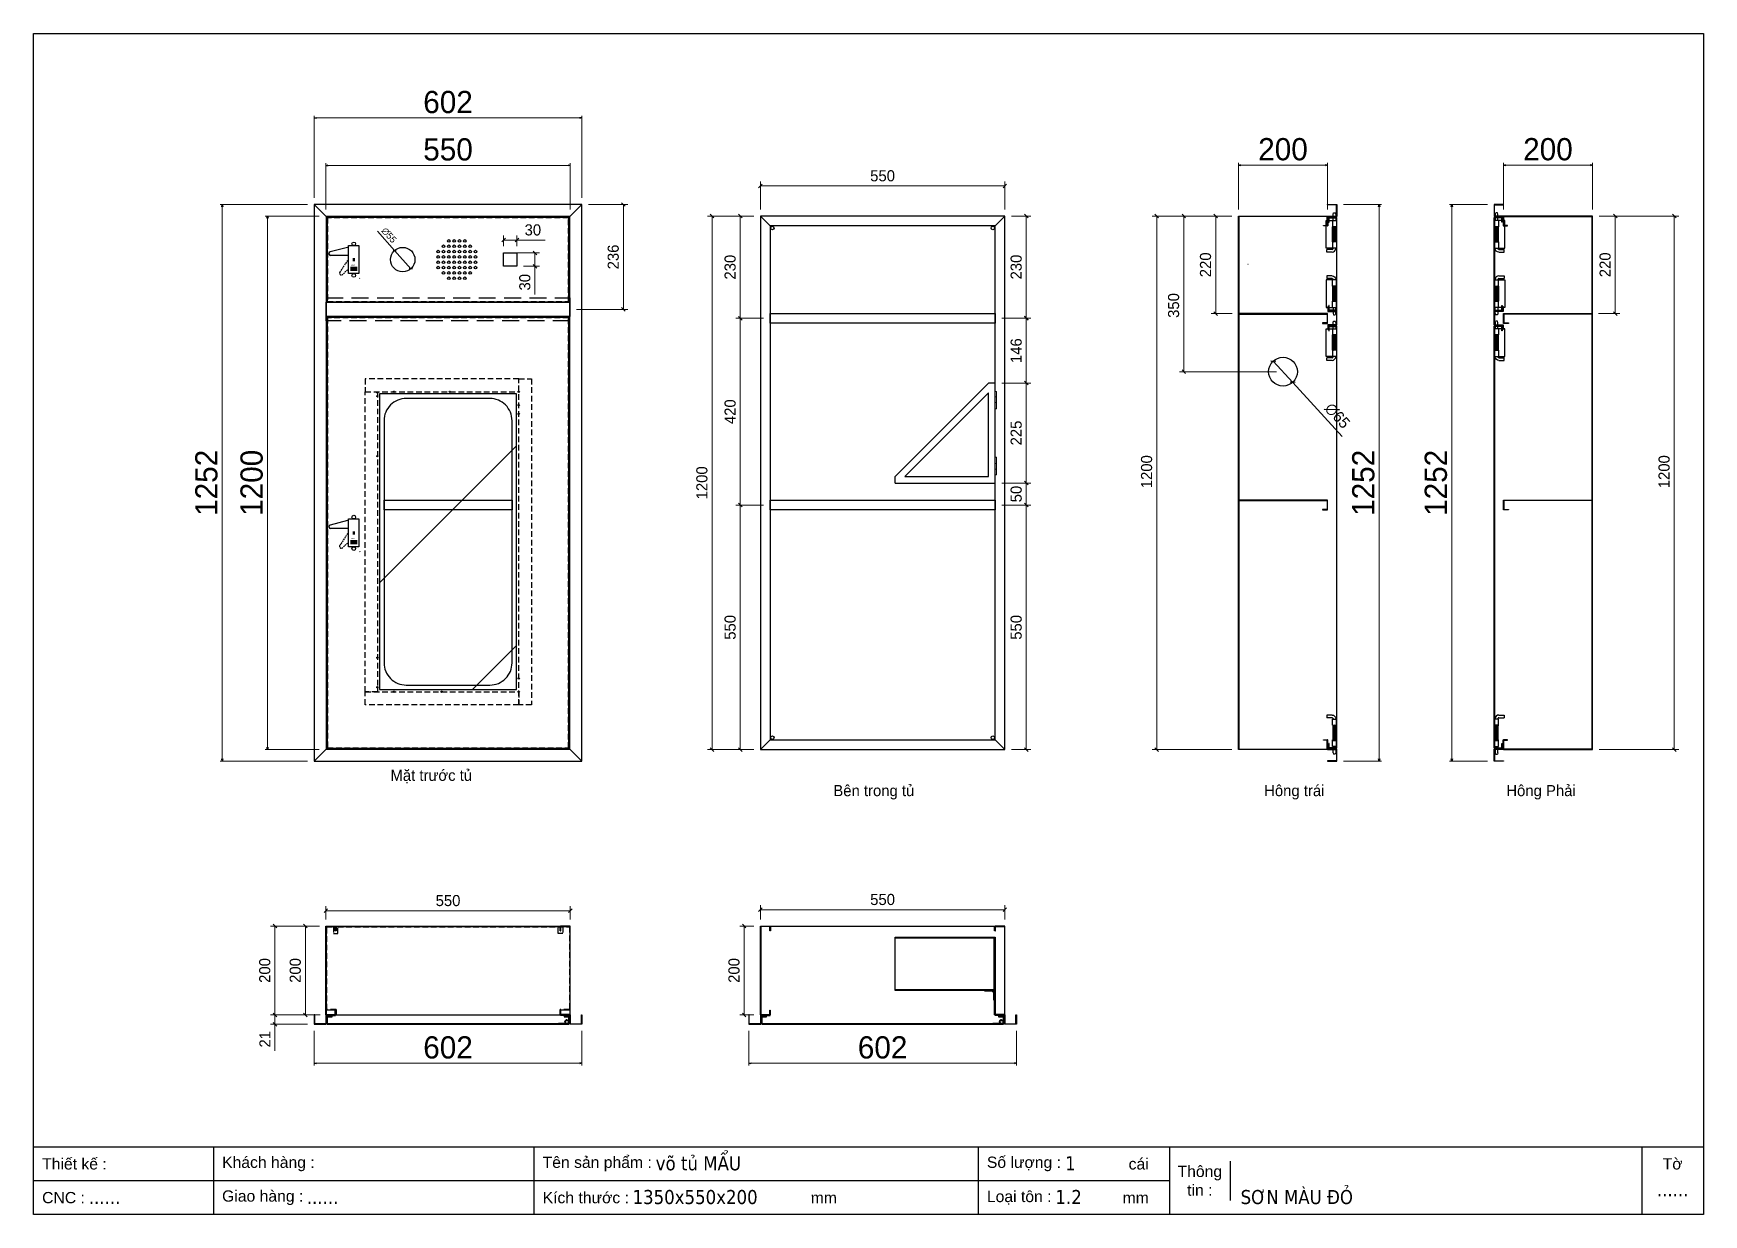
# Model space of a CAD drawing. Header units: millimetres. Extents: x 0 to 3757, y 0 to 2656.
import ezdxf
from ezdxf.enums import TextEntityAlignment as Align

# ---------------------------------------------------------------- set-up
doc = ezdxf.new("R2010")
doc.units = ezdxf.units.MM
doc.linetypes.add('HIDDEN2', pattern=[4.7625, 3.175, -1.5875])
doc.linetypes.add('HIDDENX2', pattern=[19.05, 12.7, -6.35])
doc.layers.add('bc', color=5, linetype='Continuous', lineweight=30)
doc.layers.add('DIM', color=253, linetype='Continuous')
doc.layers.add('FIRE PROTECTION', color=1, linetype='Continuous')
doc.styles.add('Arial', font='arial.ttf')
doc.styles.add('Tahoma (Input Text)', font='tahoma.ttf')
doc.dimstyles.new('CNC', dxfattribs={"dimtxt": 50, "dimasz": 5, "dimexe": 5, "dimexo": 15, "dimgap": 10, "dimtad": 1, "dimdec": 0, "dimtxsty": 'Standard', "dimblk": 'OPEN30', "dimcen": 10, "dimclrd": 5, "dimclre": 5, "dimclrt": 3, "dimazin": 3, "dimtfac": 1, "dimtdec": 0, "dimtmove": 0, "dimatfit": 3, "dimldrblk": 'ARCHTICK', "dimlwd": 9, "dimlwe": 9})
doc.dimstyles.new('Dim-15', dxfattribs={"dimtxt": 15, "dimasz": 5, "dimexe": 5, "dimexo": 8, "dimgap": 5, "dimtad": 1, "dimdec": 0, "dimtxsty": 'Standard', "dimblk": 'OBLIQUE', "dimcen": 10, "dimclrd": 5, "dimclre": 5, "dimclrt": 3, "dimazin": 3, "dimtfac": 1, "dimtdec": 0, "dimtmove": 0, "dimatfit": 3, "dimldrblk": 'OBLIQUE', "dimlwd": 9, "dimlwe": 9})
doc.dimstyles.new('Dim-25', dxfattribs={"dimtxt": 25, "dimasz": 8, "dimexe": 10, "dimexo": 15, "dimgap": 10, "dimtad": 1, "dimdec": 0, "dimtxsty": 'Standard', "dimblk": 'OBLIQUE', "dimcen": 10, "dimclrd": 5, "dimclre": 5, "dimclrt": 3, "dimazin": 3, "dimtfac": 1, "dimtdec": 0, "dimtmove": 0, "dimatfit": 3, "dimldrblk": 'OBLIQUE', "dimlwd": 9, "dimlwe": 9})

msp = doc.modelspace()

# ---------------------------------------------------------------- texts
at = {"color": 2, "char_height": 25, "attachment_point": 5}
for s, insert, width in [('Mặt trước tủ', (895, 985.2), 775), ('Bên trong tủ', (1890.5, 949.8), 725), ('Hông trái', (2836.3, 949.8), 725), ('Hông Phải', (3391.3, 949.8), 725)]:
    msp.add_mtext(s, dxfattribs=dict(at, insert=insert, width=width))

# ---------------------------------------------------------------- blocks, each defined once
blk = doc.blocks.new('*D1')
at = {"color": 0, "linetype": 'ByBlock', "lineweight": -2}
for p, q in [((657.7, 2359.7), (662.7, 2361.1)), ((662.7, 2358.4), (657.7, 2359.7)), ((657.7, 2359.7), (662.7, 2359.7)), ((1202.7, 2361.1), (1207.7, 2359.7)), ((1207.7, 2359.7), (1202.7, 2358.4)), ((1207.7, 2359.7), (1202.7, 2359.7))]:
    blk.add_line(p, q, dxfattribs=at)
at = {"layer": 'Defpoints', "color": 0, "transparency": 16777216}
for p in [(1207.7, 2359.7), (657.7, 2245.7), (1207.7, 2245.7)]:
    blk.add_point(p, dxfattribs=at)
at = {"layer": 'DIM', "color": 5, "lineweight": 9, "transparency": 16777216}
for p, q in [((657.7, 2260.7), (657.7, 2364.7)), ((662.7, 2359.7), (1202.7, 2359.7)), ((1207.7, 2260.7), (1207.7, 2364.7))]:
    blk.add_line(p, q, dxfattribs=at)
at = {"layer": 'DIM', "color": 3, "transparency": 16777216, "insert": (932.7, 2395.3), "char_height": 50, "attachment_point": 5}
blk.add_mtext('550', dxfattribs=at)
blk = doc.blocks.new('_ArchTick')
at = {"color": 0, "const_width": 0.15}
blk.add_lwpolyline([(-0.5, -0.5), (0.5, 0.5)], dxfattribs=at)
blk = doc.blocks.new('_Open30')
at = {"color": 0, "linetype": 'ByBlock', "lineweight": -2}
for p, q in [((-1, 0.27), (0, 0)), ((0, 0), (-1, -0.27)), ((0, 0), (-1, 0))]:
    blk.add_line(p, q, dxfattribs=at)
blk = doc.blocks.new('*D2')
at = {"color": 0, "linetype": 'ByBlock', "lineweight": -2}
for p, q in [((525.3, 2240.7), (526.6, 2245.7)), ((526.6, 2245.7), (527.9, 2240.7)), ((526.6, 2245.7), (526.6, 2240.7)), ((526.6, 1045.7), (525.3, 1050.7)), ((527.9, 1050.7), (526.6, 1045.7)), ((526.6, 1045.7), (526.6, 1050.7))]:
    blk.add_line(p, q, dxfattribs=at)
at = {"layer": 'Defpoints', "color": 0, "transparency": 16777216}
for p in [(657.7, 2245.7), (526.6, 1045.7), (657.7, 1045.7)]:
    blk.add_point(p, dxfattribs=at)
at = {"layer": 'DIM', "color": 5, "lineweight": 9, "transparency": 16777216}
for p, q in [((642.7, 2245.7), (521.6, 2245.7)), ((526.6, 2240.7), (526.6, 1050.7)), ((642.7, 1045.7), (521.6, 1045.7))]:
    blk.add_line(p, q, dxfattribs=at)
at = {"layer": 'DIM', "color": 3, "transparency": 16777216, "insert": (491.1, 1645.7), "char_height": 50, "attachment_point": 5, "rotation": 90}
blk.add_mtext('1200', dxfattribs=at)
blk = doc.blocks.new('*D3')
at = {"color": 0, "linetype": 'ByBlock', "lineweight": -2}
for p, q in [((631.7, 2466.3), (636.7, 2467.6)), ((636.7, 2464.9), (631.7, 2466.3)), ((631.7, 2466.3), (636.7, 2466.3)), ((1228.7, 2467.6), (1233.7, 2466.3)), ((1233.7, 2466.3), (1228.7, 2464.9)), ((1233.7, 2466.3), (1228.7, 2466.3))]:
    blk.add_line(p, q, dxfattribs=at)
at = {"layer": 'Defpoints', "color": 0, "transparency": 16777216}
for p in [(1233.7, 2466.3), (631.7, 2271.7), (1233.7, 2271.7)]:
    blk.add_point(p, dxfattribs=at)
at = {"layer": 'DIM', "color": 5, "lineweight": 9, "transparency": 16777216}
for p, q in [((631.7, 2286.7), (631.7, 2471.3)), ((636.7, 2466.3), (1228.7, 2466.3)), ((1233.7, 2286.7), (1233.7, 2471.3))]:
    blk.add_line(p, q, dxfattribs=at)
at = {"layer": 'DIM', "color": 3, "transparency": 16777216, "insert": (932.7, 2501.8), "char_height": 50, "attachment_point": 5}
blk.add_mtext('602', dxfattribs=at)
blk = doc.blocks.new('*D4')
at = {"color": 0, "linetype": 'ByBlock', "lineweight": -2}
for p, q in [((631.7, 340.2), (636.7, 341.5)), ((636.7, 338.8), (631.7, 340.2)), ((631.7, 340.2), (636.7, 340.2)), ((1228.7, 341.5), (1233.7, 340.2)), ((1233.7, 340.2), (1228.7, 338.8)), ((1233.7, 340.2), (1228.7, 340.2))]:
    blk.add_line(p, q, dxfattribs=at)
at = {"layer": 'Defpoints', "color": 0, "transparency": 16777216}
for p in [(631.7, 428), (1233.7, 428), (1233.7, 340.2)]:
    blk.add_point(p, dxfattribs=at)
at = {"layer": 'DIM', "color": 5, "lineweight": 9, "transparency": 16777216}
for p, q in [((631.7, 413), (631.7, 335.2)), ((1233.7, 413), (1233.7, 335.2)), ((636.7, 340.2), (1228.7, 340.2))]:
    blk.add_line(p, q, dxfattribs=at)
at = {"layer": 'DIM', "color": 3, "transparency": 16777216, "insert": (932.7, 375.7), "char_height": 50, "attachment_point": 5}
blk.add_mtext('602', dxfattribs=at)
blk = doc.blocks.new('*D5')
at = {"color": 0, "linetype": 'ByBlock', "lineweight": -2}
for p, q in [((423.5, 2266.7), (424.9, 2271.7)), ((424.9, 2271.7), (426.2, 2266.7)), ((424.9, 2271.7), (424.9, 2266.7)), ((424.9, 1019.7), (423.5, 1024.7)), ((426.2, 1024.7), (424.9, 1019.7)), ((424.9, 1019.7), (424.9, 1024.7))]:
    blk.add_line(p, q, dxfattribs=at)
at = {"layer": 'Defpoints', "color": 0, "transparency": 16777216}
for p in [(631.7, 2271.7), (424.9, 1019.7), (631.7, 1019.7)]:
    blk.add_point(p, dxfattribs=at)
at = {"layer": 'DIM', "color": 5, "lineweight": 9, "transparency": 16777216}
for p, q in [((616.7, 2271.7), (419.9, 2271.7)), ((424.9, 2266.7), (424.9, 1024.7)), ((616.7, 1019.7), (419.9, 1019.7))]:
    blk.add_line(p, q, dxfattribs=at)
at = {"layer": 'DIM', "color": 3, "transparency": 16777216, "insert": (389.4, 1645.7), "char_height": 50, "attachment_point": 5, "rotation": 90}
blk.add_mtext('1252', dxfattribs=at)
blk = doc.blocks.new('ggj')
at = {"color": 1}
for p, q in [((2102.5, 11240.6), (2093.5, 11240.6)), ((2093.5, 11240.6), (2093.5, 11226.6)), ((2095, 11254.6), (2096, 11257.6)), ((2101, 11254.6), (2100, 11257.6)), ((2102.5, 11240.6), (2102.5, 11226.6)), ((2093.5, 11226.6), (2102.5, 11226.6)), ((2102, 11223.6), (2094, 11225.1)), ((2102, 11222.1), (2094, 11223.6)), ((2094, 11223.6), (2095, 11223.6)), ((2102, 11220.6), (2094, 11222.1)), ((2094, 11222.1), (2095, 11222.1)), ((2102, 11219.1), (2094, 11220.6)), ((2094, 11220.6), (2095, 11220.6)), ((2102, 11217.6), (2094, 11219.1)), ((2094, 11219.1), (2095, 11219.1)), ((2102, 11216.1), (2094, 11217.6)), ((2094, 11217.6), (2095, 11217.6)), ((2102, 11214.6), (2094, 11216.1)), ((2094, 11216.1), (2095, 11216.1)), ((2102, 11213.1), (2094, 11214.6)), ((2094, 11214.6), (2095, 11214.6)), ((2102, 11211.6), (2094, 11213.1)), ((2094, 11213.1), (2095, 11213.1)), ((2102, 11210.1), (2094, 11211.6)), ((2094, 11211.6), (2095, 11211.6)), ((2102, 11208.6), (2094, 11210.1)), ((2094, 11210.1), (2095, 11210.1)), ((2102, 11207.1), (2094, 11208.6)), ((2094, 11208.6), (2095, 11208.6)), ((2102, 11205.6), (2094, 11207.1)), ((2094, 11207.1), (2095, 11207.1)), ((2102, 11204.1), (2094, 11205.6)), ((2094, 11205.6), (2095, 11205.6)), ((2102, 11202.6), (2094, 11204.1)), ((2094, 11204.1), (2095, 11204.1)), ((2102, 11201.1), (2094, 11202.6)), ((2094, 11202.6), (2095, 11202.6)), ((2102, 11199.6), (2094, 11201.1)), ((2094, 11201.1), (2095, 11201.1)), ((2102, 11198.1), (2094, 11199.6)), ((2094, 11199.6), (2095, 11199.6)), ((2102, 11196.6), (2094, 11198.1)), ((2094, 11198.1), (2095, 11198.1)), ((2102, 11195.1), (2094, 11196.6)), ((2094, 11196.6), (2095, 11196.6)), ((2101, 11223.6), (2102, 11223.6)), ((2101, 11222.1), (2102, 11222.1)), ((2101, 11220.6), (2102, 11220.6)), ((2101, 11219.1), (2102, 11219.1)), ((2101, 11217.6), (2102, 11217.6)), ((2101, 11216.1), (2102, 11216.1)), ((2101, 11214.6), (2102, 11214.6)), ((2101, 11213.1), (2102, 11213.1)), ((2101, 11211.6), (2102, 11211.6)), ((2101, 11210.1), (2102, 11210.1)), ((2101, 11208.6), (2102, 11208.6)), ((2101, 11207.1), (2102, 11207.1)), ((2101, 11205.6), (2102, 11205.6)), ((2101, 11204.1), (2102, 11204.1)), ((2101, 11202.6), (2102, 11202.6)), ((2101, 11201.1), (2102, 11201.1)), ((2101, 11199.6), (2102, 11199.6)), ((2101, 11198.1), (2102, 11198.1)), ((2101, 11196.6), (2102, 11196.6)), ((2102.5, 11192.6), (2102.5, 11226.6)), ((2093, 11175.6), (2081, 11175.6)), ((2081, 11169.6), (2081, 11175.6)), ((2093, 11169.6), (2081, 11169.6)), ((2093.5, 11192.6), (2093.5, 11178.6)), ((2093.5, 11192.6), (2102.5, 11192.6)), ((2093.5, 11178.6), (2102.5, 11178.6)), ((2102, 11193.6), (2094, 11195.1)), ((2094, 11195.1), (2095, 11195.1)), ((2099.3, 11192.6), (2094, 11193.6)), ((2094, 11193.6), (2095, 11193.6)), ((2095, 11178.6), (2095, 11178.6)), ((2095, 11178.6), (2095, 11177.6)), ((2101, 11195.1), (2102, 11195.1)), ((2101, 11193.6), (2102, 11193.6)), ((2101, 11178.6), (2101, 11177.6)), ((2102.5, 11192.6), (2102.5, 11178.6))]:
    blk.add_line(p, q, dxfattribs=at)
for points in [[(2095, 11254.6), (2095, 11240.6)], [(2100, 11257.6), (2096, 11257.6)], [(2101, 11240.6), (2101, 11254.6)], [(2095, 11225.1), (2095, 11192.6)], [(2101, 11192.6), (2101, 11225.1)]]:
    blk.add_lwpolyline(points, dxfattribs=at)
blk.add_lwpolyline([(2094, 11225.1), (2102, 11225.1), (2102, 11226.6), (2094, 11226.6)], close=True, dxfattribs=at)
for radius in [2, 8]:
    blk.add_arc((2093, 11177.6), radius, 270, 0, dxfattribs=at)
blk = doc.blocks.new('*D6')
at = {"color": 0, "linetype": 'ByBlock', "lineweight": -2}
for p, q in [((2710.9, 2360.2), (2715.9, 2361.5)), ((2715.9, 2358.8), (2710.9, 2360.2)), ((2710.9, 2360.2), (2715.9, 2360.2)), ((2905.9, 2361.5), (2910.9, 2360.2)), ((2910.9, 2360.2), (2905.9, 2358.8)), ((2910.9, 2360.2), (2905.9, 2360.2))]:
    blk.add_line(p, q, dxfattribs=at)
at = {"layer": 'Defpoints', "color": 0, "transparency": 16777216}
for p in [(2910.9, 2360.2), (2710.9, 2245.7), (2910.9, 2245.7)]:
    blk.add_point(p, dxfattribs=at)
at = {"layer": 'DIM', "color": 5, "lineweight": 9, "transparency": 16777216}
for p, q in [((2710.9, 2260.7), (2710.9, 2365.2)), ((2715.9, 2360.2), (2905.9, 2360.2)), ((2910.9, 2260.7), (2910.9, 2365.2))]:
    blk.add_line(p, q, dxfattribs=at)
at = {"layer": 'DIM', "color": 3, "transparency": 16777216, "insert": (2810.9, 2395.7), "char_height": 50, "attachment_point": 5}
blk.add_mtext('200', dxfattribs=at)
blk = doc.blocks.new('*D7')
at = {"color": 0, "linetype": 'ByBlock', "lineweight": -2}
for p, q in [((3026, 2266.7), (3027.3, 2271.7)), ((3027.3, 2271.7), (3028.7, 2266.7)), ((3027.3, 2271.7), (3027.3, 2266.7)), ((3027.3, 1019.7), (3026, 1024.7)), ((3028.7, 1024.7), (3027.3, 1019.7)), ((3027.3, 1019.7), (3027.3, 1024.7))]:
    blk.add_line(p, q, dxfattribs=at)
at = {"layer": 'Defpoints', "color": 0, "transparency": 16777216}
for p in [(2931.9, 2271.7), (2931.9, 1019.7), (3027.3, 1019.7)]:
    blk.add_point(p, dxfattribs=at)
at = {"layer": 'DIM', "color": 5, "lineweight": 9, "transparency": 16777216}
for p, q in [((2946.9, 2271.7), (3032.3, 2271.7)), ((3027.3, 2266.7), (3027.3, 1024.7)), ((2946.9, 1019.7), (3032.3, 1019.7))]:
    blk.add_line(p, q, dxfattribs=at)
at = {"layer": 'DIM', "color": 3, "transparency": 16777216, "insert": (2991.8, 1645.7), "char_height": 50, "attachment_point": 5, "rotation": 90}
blk.add_mtext('1252', dxfattribs=at)
blk = doc.blocks.new('*D8')
at = {"color": 0, "linetype": 'ByBlock', "lineweight": -2}
for p, q in [((2530.9, 2241.7), (2522.9, 2249.7)), ((2522.9, 1049.7), (2530.9, 1041.7))]:
    blk.add_line(p, q, dxfattribs=at)
at = {"layer": 'Defpoints', "color": 0, "ltscale": 3, "transparency": 16777216}
for p in [(2710.9, 2245.7), (2526.9, 1045.7), (2710.9, 1045.7)]:
    blk.add_point(p, dxfattribs=at)
at = {"layer": 'DIM', "color": 5, "lineweight": 9, "ltscale": 3, "transparency": 16777216}
for p, q in [((2695.9, 2245.7), (2516.9, 2245.7)), ((2526.9, 2245.7), (2526.9, 1045.7)), ((2695.9, 1045.7), (2516.9, 1045.7))]:
    blk.add_line(p, q, dxfattribs=at)
at = {"layer": 'DIM', "color": 3, "ltscale": 3, "transparency": 16777216, "insert": (2504.1, 1670.7), "char_height": 25, "attachment_point": 5, "rotation": 90}
blk.add_mtext('1200', dxfattribs=at)
blk = doc.blocks.new('_Oblique')
at = {"color": 0, "linetype": 'ByBlock', "lineweight": -2}
blk.add_line((-0.5, -0.5), (0.5, 0.5), dxfattribs=at)
blk = doc.blocks.new('khungtenAsean2')
at = {"color": 7}
for p, q in [((2970, -1980), (0, -1980)), ((320, -1980), (320, -2100)), ((890, -1980), (890, -2100)), ((1680, -1980), (1680, -2100)), ((2020, -1980), (2020, -2100)), ((2860, -1980), (2860, -2100)), ((2128.3, -2005), (2128.3, -2075)), ((2020, -2040), (0, -2040))]:
    blk.add_line(p, q, dxfattribs=at)
blk.add_lwpolyline([(0, 0), (2970, 0), (2970, -2100), (0, -2100)], close=True, dxfattribs=at)
at = {"color": 2, "char_height": 20, "style": 'Arial'}
for s, insert, width, attachment_point in [('  Thiết kế :', (0, -2010), 917.634, 4), ('  Khách hàng :', (320, -2010), 917.634, 4), ('  Tên sản phẩm :', (890, -2010), 917.634, 4), ('  Số lượng :', (1680, -2010), 917.634, 4), ('cái', (1947.6, -2010), 917.634, 4), ('Thông\\Ptin :', (2074.2, -2040), 108.311, 5), ('Tờ', (2915, -2010), 110, 5), ('  CNC :', (0, -2070), 917.634, 4), ('  Giao hàng :', (320, -2070), 917.634, 4), ('  Kích thước :', (890, -2070), 917.634, 4), ('mm', (1382.3, -2070), 917.634, 4), ('  Loại tôn :', (1680, -2070), 917.634, 4), ('mm', (1936.9, -2070), 917.634, 4)]:
    blk.add_mtext(s, dxfattribs=dict(at, insert=insert, width=width, attachment_point=attachment_point))
at = {"color": 1, "style": 'Tahoma (Input Text)', "flags": 8}
for tag, p in [('#01', (137.1, -2021.3)), ('#03', (506.6, -2019.3)), ('#05', (1106.6, -2021.3)), ('#07', (1834.7, -2021.3)), ('#09', (2146.7, -2021.3)), ('#02', (98.5, -2081.3)), ('#04', (486.1, -2081.3)), ('#06', (1065.3, -2081.3)), ('#08', (1817.4, -2081.3)), ('#10', (2146.7, -2081.3))]:
    blk.add_attdef(tag, p, '', height=25, dxfattribs=at)
blk.add_attdef('#11', text='', height=25, dxfattribs=at).set_placement((2915, -2067.3), align=Align.CENTER)
blk = doc.blocks.new('*D9')
at = {"color": 0, "linetype": 'ByBlock', "lineweight": -2}
for p, q in [((547.3, 645), (539.3, 653)), ((539.3, 453), (547.3, 445))]:
    blk.add_line(p, q, dxfattribs=at)
at = {"layer": 'Defpoints', "color": 0, "transparency": 16777216}
for p in [(658.7, 649), (543.3, 449), (659.7, 449)]:
    blk.add_point(p, dxfattribs=at)
at = {"layer": 'DIM', "color": 5, "lineweight": 9, "transparency": 16777216}
for p, q in [((643.7, 649), (533.3, 649)), ((543.3, 649), (543.3, 449)), ((644.7, 449), (533.3, 449))]:
    blk.add_line(p, q, dxfattribs=at)
at = {"layer": 'DIM', "color": 3, "transparency": 16777216, "insert": (520.5, 549), "char_height": 25, "attachment_point": 5, "rotation": 90}
blk.add_mtext('200', dxfattribs=at)
blk = doc.blocks.new('*D10')
at = {"color": 0, "linetype": 'ByBlock', "lineweight": -2}
for p, q in [((1609.2, 340.2), (1614.2, 341.5)), ((1614.2, 338.8), (1609.2, 340.2)), ((1609.2, 340.2), (1614.2, 340.2)), ((2206.2, 341.5), (2211.2, 340.2)), ((2211.2, 340.2), (2206.2, 338.8)), ((2211.2, 340.2), (2206.2, 340.2))]:
    blk.add_line(p, q, dxfattribs=at)
at = {"layer": 'Defpoints', "color": 0, "transparency": 16777216}
for p in [(1609.2, 428), (2211.2, 428), (2211.2, 340.2)]:
    blk.add_point(p, dxfattribs=at)
at = {"layer": 'DIM', "color": 5, "lineweight": 9, "transparency": 16777216}
for p, q in [((1609.2, 413), (1609.2, 335.2)), ((2211.2, 413), (2211.2, 335.2)), ((1614.2, 340.2), (2206.2, 340.2))]:
    blk.add_line(p, q, dxfattribs=at)
at = {"layer": 'DIM', "color": 3, "transparency": 16777216, "insert": (1910.2, 375.7), "char_height": 50, "attachment_point": 5}
blk.add_mtext('602', dxfattribs=at)
blk = doc.blocks.new('*D11')
at = {"color": 0, "linetype": 'ByBlock', "lineweight": -2}
for p, q in [((1602.7, 645), (1594.7, 653)), ((1594.7, 453), (1602.7, 445))]:
    blk.add_line(p, q, dxfattribs=at)
at = {"layer": 'Defpoints', "color": 0, "transparency": 16777216}
for p in [(1635.2, 649), (1598.7, 449), (1635.2, 449)]:
    blk.add_point(p, dxfattribs=at)
at = {"layer": 'DIM', "color": 5, "lineweight": 9, "transparency": 16777216}
for p, q in [((1620.2, 649), (1588.7, 649)), ((1598.7, 649), (1598.7, 449)), ((1620.2, 449), (1588.7, 449))]:
    blk.add_line(p, q, dxfattribs=at)
at = {"layer": 'DIM', "color": 3, "transparency": 16777216, "insert": (1576, 549), "char_height": 25, "attachment_point": 5, "rotation": 90}
blk.add_mtext('200', dxfattribs=at)
blk = doc.blocks.new('*D12')
at = {"color": 0, "linetype": 'ByBlock', "lineweight": -2}
for p, q in [((661.7, 687.3), (653.7, 679.3)), ((1203.7, 679.3), (1211.7, 687.3))]:
    blk.add_line(p, q, dxfattribs=at)
at = {"layer": 'Defpoints', "color": 0, "transparency": 16777216}
for p in [(1207.7, 683.3), (657.7, 649), (1207.7, 649)]:
    blk.add_point(p, dxfattribs=at)
at = {"layer": 'DIM', "color": 5, "lineweight": 9, "transparency": 16777216}
for p, q in [((657.7, 664), (657.7, 693.3)), ((657.7, 683.3), (1207.7, 683.3)), ((1207.7, 664), (1207.7, 693.3))]:
    blk.add_line(p, q, dxfattribs=at)
at = {"layer": 'DIM', "color": 3, "transparency": 16777216, "insert": (932.7, 706.1), "char_height": 25, "attachment_point": 5}
blk.add_mtext('550', dxfattribs=at)
blk = doc.blocks.new('*D13')
at = {"color": 0, "linetype": 'ByBlock', "lineweight": -2}
for p, q in [((1639.2, 689.7), (1631.2, 681.7)), ((2181.2, 681.7), (2189.2, 689.7))]:
    blk.add_line(p, q, dxfattribs=at)
at = {"layer": 'Defpoints', "color": 0, "transparency": 16777216}
for p in [(2185.2, 685.7), (1635.2, 649), (2185.2, 649)]:
    blk.add_point(p, dxfattribs=at)
at = {"layer": 'DIM', "color": 5, "lineweight": 9, "transparency": 16777216}
for p, q in [((1635.2, 664), (1635.2, 695.7)), ((1635.2, 685.7), (2185.2, 685.7)), ((2185.2, 664), (2185.2, 695.7))]:
    blk.add_line(p, q, dxfattribs=at)
at = {"layer": 'DIM', "color": 3, "transparency": 16777216, "insert": (1910.2, 708.5), "char_height": 25, "attachment_point": 5}
blk.add_mtext('550', dxfattribs=at)
blk = doc.blocks.new('*D14')
at = {"color": 0, "linetype": 'ByBlock', "lineweight": -2}
for p, q in [((615.8, 645), (607.8, 653)), ((607.8, 453), (615.8, 445))]:
    blk.add_line(p, q, dxfattribs=at)
at = {"layer": 'Defpoints', "color": 0, "ltscale": 3, "transparency": 16777216}
for p in [(657.7, 649), (611.8, 449), (631.7, 449)]:
    blk.add_point(p, dxfattribs=at)
at = {"layer": 'DIM', "color": 5, "lineweight": 9, "ltscale": 3, "transparency": 16777216}
for p, q in [((642.7, 649), (601.8, 649)), ((611.8, 649), (611.8, 449)), ((616.7, 449), (601.8, 449))]:
    blk.add_line(p, q, dxfattribs=at)
at = {"layer": 'DIM', "color": 3, "ltscale": 3, "transparency": 16777216, "insert": (589.1, 549), "char_height": 25, "attachment_point": 5, "rotation": 90}
blk.add_mtext('200', dxfattribs=at)
blk = doc.blocks.new('khoado')
at = {"color": 1}
for p, q in [((0, 70), (-39, 59.9)), ((0, 52), (-38, 52))]:
    blk.add_line(p, q, dxfattribs=at)
at = {"color": 1, "linetype": 'HIDDEN2'}
for p, q in [((0, 40.7), (-17.3, 14.2)), ((0, 19.3), (-11.3, 9))]:
    blk.add_line(p, q, dxfattribs=at)
at = {"color": 1, "lineweight": -3}
for p, q in [((13, 45.9), (13, 39.1)), ((15, 45.9), (15, 39.1)), ((6.5, 25.4), (21.5, 25.4)), ((6.5, 23.7), (21.5, 23.7)), ((6.5, 22), (21.5, 22)), ((6.5, 20.3), (21.5, 20.3)), ((6.5, 18.6), (21.5, 18.6)), ((27, 1), (28, 0))]:
    blk.add_line(p, q, dxfattribs=at)
at = {"color": 1}
blk.add_arc((-38, 56), 4, 104.5563, 270, dxfattribs=at)
at = {"color": 1, "linetype": 'HIDDEN2'}
blk.add_arc((-14, 12), 4, 146.7823, 312.226, dxfattribs=at)
at = {"color": 1, "lineweight": -3, "insert": (14, 29.6), "char_height": 2.5, "width": 15, "attachment_point": 5}
blk.add_mtext('{\\f.VnArial|b0|i0|c0|p34;PUSH}', dxfattribs=at)
blk = doc.blocks.new('HL035-1-2')
at = {"color": 1}
for p, q in [((-4.5, 79), (18.5, 79)), ((-4.5, 65), (-4.5, 79)), ((-3, 79), (-3, 80)), ((-3, 79), (-3, 79)), ((3, 79), (3, 80)), ((4.5, 65), (4.5, 79)), ((5, 88), (17, 88)), ((5, 82), (17, 82)), ((17, 88), (17, 82)), ((18.5, 79), (18.5, 17)), ((-4.5, 65), (4.5, 65)), ((1.3, 65), (-4, 64)), ((4, 64), (-4, 62.5)), ((-4, 64), (-3, 64)), ((4, 62.5), (-4, 61)), ((-4, 62.5), (-3, 62.5)), ((4, 61), (-4, 59.5)), ((-4, 61), (-3, 61)), ((4, 59.5), (-4, 58)), ((-4, 59.5), (-3, 59.5)), ((4, 58), (-4, 56.5)), ((-4, 58), (-3, 58)), ((4, 56.5), (-4, 55)), ((-4, 56.5), (-3, 56.5)), ((4, 55), (-4, 53.5)), ((-4, 55), (-3, 55)), ((4, 53.5), (-4, 52)), ((-4, 53.5), (-3, 53.5)), ((4, 52), (-4, 50.5)), ((-4, 52), (-3, 52)), ((4, 50.5), (-4, 49)), ((-4, 50.5), (-3, 50.5)), ((4, 49), (-4, 47.5)), ((-4, 49), (-3, 49)), ((4, 47.5), (-4, 46)), ((-4, 47.5), (-3, 47.5)), ((4, 46), (-4, 44.5)), ((-4, 46), (-3, 46)), ((4, 44.5), (-4, 43)), ((-4, 44.5), (-3, 44.5)), ((4, 43), (-4, 41.5)), ((-4, 43), (-3, 43)), ((4, 41.5), (-4, 40)), ((-4, 41.5), (-3, 41.5)), ((4, 40), (-4, 38.5)), ((-4, 40), (-3, 40)), ((4, 38.5), (-4, 37)), ((-4, 38.5), (-3, 38.5)), ((3, 64), (4, 64)), ((3, 62.5), (4, 62.5)), ((3, 61), (4, 61)), ((3, 59.5), (4, 59.5)), ((3, 58), (4, 58)), ((3, 56.5), (4, 56.5)), ((3, 55), (4, 55)), ((3, 53.5), (4, 53.5)), ((3, 52), (4, 52)), ((3, 50.5), (4, 50.5)), ((3, 49), (4, 49)), ((3, 47.5), (4, 47.5)), ((3, 46), (4, 46)), ((3, 44.5), (4, 44.5)), ((3, 43), (4, 43)), ((3, 41.5), (4, 41.5)), ((3, 40), (4, 40)), ((3, 38.5), (4, 38.5)), ((4.5, 65), (4.5, 31)), ((-4.5, 17), (-4.5, 31)), ((-4.5, 31), (4.5, 31)), ((18.5, 17), (-4.5, 17)), ((4, 37), (-4, 35.5)), ((-4, 37), (-3, 37)), ((4, 35.5), (-4, 34)), ((-4, 35.5), (-3, 35.5)), ((4, 34), (-4, 32.5)), ((-4, 34), (-3, 34)), ((-3, 3), (-2, 0)), ((3, 3), (2, 0)), ((3, 37), (4, 37)), ((3, 35.5), (4, 35.5)), ((3, 34), (4, 34)), ((4.5, 17), (4.5, 31))]:
    blk.add_line(p, q, dxfattribs=at)
for points in [[(-3, 32.5), (-3, 65)], [(3, 65), (3, 32.5)], [(-3, 3), (-3, 17)], [(2, 0), (-2, 0)], [(3, 17), (3, 3)]]:
    blk.add_lwpolyline(points, dxfattribs=at)
blk.add_lwpolyline([(-4, 32.5), (4, 32.5), (4, 31), (-4, 31)], close=True, dxfattribs=at)
for radius in [8, 2]:
    blk.add_arc((5, 80), radius, 90, 180, dxfattribs=at)
blk = doc.blocks.new('*D15')
at = {"color": 0, "linetype": 'ByBlock', "lineweight": -2}
for p, q in [((2663.5, 2241.7), (2655.5, 2249.7)), ((2655.5, 2030.2), (2663.5, 2022.2))]:
    blk.add_line(p, q, dxfattribs=at)
at = {"layer": 'Defpoints', "color": 0, "ltscale": 3, "transparency": 16777216}
for p in [(2710.9, 2245.7), (2659.5, 2026.2), (2711.9, 2026.2)]:
    blk.add_point(p, dxfattribs=at)
at = {"layer": 'DIM', "color": 5, "lineweight": 9, "ltscale": 3, "transparency": 16777216}
for p, q in [((2695.9, 2245.7), (2649.5, 2245.7)), ((2659.5, 2245.7), (2659.5, 2026.2)), ((2696.9, 2026.2), (2649.5, 2026.2))]:
    blk.add_line(p, q, dxfattribs=at)
at = {"layer": 'DIM', "color": 3, "ltscale": 3, "transparency": 16777216, "insert": (2636.7, 2136), "char_height": 25, "attachment_point": 5, "rotation": 90}
blk.add_mtext('220', dxfattribs=at)
blk = doc.blocks.new('*D16')
at = {"color": 0, "linetype": 'ByBlock', "lineweight": -2}
for p, q in [((809, 2168.6), (816, 2168.1)), ((852.4, 2126.9), (845.3, 2127.3))]:
    blk.add_line(p, q, dxfattribs=at)
at = {"layer": 'Defpoints', "color": 0, "transparency": 16777216}
for p in [(812.5, 2168.3), (848.9, 2127.1)]:
    blk.add_point(p, dxfattribs=at)
at = {"layer": 'DIM', "color": 5, "lineweight": 9, "transparency": 16777216}
for p in [(774.2, 2211.8), (848.9, 2127.1)]:
    blk.add_line(p, (812.5, 2168.3), dxfattribs=at)
at = {"layer": 'DIM', "color": 3, "transparency": 16777216, "insert": (799.8, 2202.5), "char_height": 15, "attachment_point": 5, "rotation": 311.4322}
blk.add_mtext('∅55', dxfattribs=at)
blk = doc.blocks.new('*D17')
at = {"color": 0, "linetype": 'ByBlock', "lineweight": -2}
for p, q in [((1639.2, 2317.3), (1631.2, 2309.3)), ((2181.2, 2309.3), (2189.2, 2317.3))]:
    blk.add_line(p, q, dxfattribs=at)
at = {"layer": 'Defpoints', "color": 0, "ltscale": 3, "transparency": 16777216}
for p in [(2185.2, 2313.3), (1635.2, 2245.7), (2185.2, 2245.7)]:
    blk.add_point(p, dxfattribs=at)
at = {"layer": 'DIM', "color": 5, "lineweight": 9, "ltscale": 3, "transparency": 16777216}
for p, q in [((1635.2, 2260.7), (1635.2, 2323.3)), ((1635.2, 2313.3), (2185.2, 2313.3)), ((2185.2, 2260.7), (2185.2, 2323.3))]:
    blk.add_line(p, q, dxfattribs=at)
at = {"layer": 'DIM', "color": 3, "ltscale": 3, "transparency": 16777216, "insert": (1910.2, 2336.1), "char_height": 25, "attachment_point": 5}
blk.add_mtext('550', dxfattribs=at)
blk = doc.blocks.new('*D18')
at = {"color": 0, "linetype": 'ByBlock', "lineweight": -2}
for p, q in [((1530.6, 2241.7), (1522.6, 2249.7)), ((1522.6, 1049.7), (1530.6, 1041.7))]:
    blk.add_line(p, q, dxfattribs=at)
at = {"layer": 'Defpoints', "color": 0, "ltscale": 3, "transparency": 16777216}
for p in [(1635.2, 2245.7), (1526.6, 1045.7), (1635.2, 1045.7)]:
    blk.add_point(p, dxfattribs=at)
at = {"layer": 'DIM', "color": 5, "lineweight": 9, "ltscale": 3, "transparency": 16777216}
for p, q in [((1620.2, 2245.7), (1516.6, 2245.7)), ((1526.6, 2245.7), (1526.6, 1045.7)), ((1620.2, 1045.7), (1516.6, 1045.7))]:
    blk.add_line(p, q, dxfattribs=at)
at = {"layer": 'DIM', "color": 3, "ltscale": 3, "transparency": 16777216, "insert": (1503.8, 1645.7), "char_height": 25, "attachment_point": 5, "rotation": 90}
blk.add_mtext('1200', dxfattribs=at)
blk = doc.blocks.new('*D19')
at = {"color": 0, "linetype": 'ByBlock', "lineweight": -2}
for p, q in [((2783.3, 1920), (2794.6, 1919.5)), ((2838.5, 1871.5), (2827.2, 1872))]:
    blk.add_line(p, q, dxfattribs=at)
at = {"layer": 'Defpoints', "color": 0, "ltscale": 3, "transparency": 16777216}
for p in [(2789, 1919.7), (2832.8, 1871.7)]:
    blk.add_point(p, dxfattribs=at)
at = {"layer": 'DIM', "color": 5, "lineweight": 9, "ltscale": 3, "transparency": 16777216}
for p in [(2789, 1919.7), (2943.9, 1750.1)]:
    blk.add_line(p, (2832.8, 1871.7), dxfattribs=at)
at = {"layer": 'DIM', "color": 3, "ltscale": 3, "transparency": 16777216, "insert": (2933.2, 1796.6), "char_height": 25, "attachment_point": 5, "rotation": 312.417}
blk.add_mtext('∅65', dxfattribs=at)
blk = doc.blocks.new('*D20')
at = {"color": 0, "linetype": 'ByBlock', "lineweight": -2}
for p, q in [((2591.7, 2241.7), (2583.7, 2249.7)), ((2583.7, 1899.7), (2591.7, 1891.7))]:
    blk.add_line(p, q, dxfattribs=at)
at = {"layer": 'Defpoints', "color": 0, "ltscale": 3, "transparency": 16777216}
for p in [(2710.9, 2245.7), (2587.7, 1895.7), (2810.9, 1895.7)]:
    blk.add_point(p, dxfattribs=at)
at = {"layer": 'DIM', "color": 5, "lineweight": 9, "ltscale": 3, "transparency": 16777216}
for p, q in [((2695.9, 2245.7), (2577.7, 2245.7)), ((2587.7, 2245.7), (2587.7, 1895.7)), ((2795.9, 1895.7), (2577.7, 1895.7))]:
    blk.add_line(p, q, dxfattribs=at)
at = {"layer": 'DIM', "color": 3, "ltscale": 3, "transparency": 16777216, "insert": (2564.9, 2044.5), "char_height": 25, "attachment_point": 5, "rotation": 90}
blk.add_mtext('350', dxfattribs=at)
blk = doc.blocks.new('A$C67844AE1')
at = {"color": 1}
for p, q in [((19, 20), (21, 20)), ((20, 19), (20, 21))]:
    blk.add_line(p, q, dxfattribs=at)
for points in [[(20, 22), (0, 22), (0, 21), (18.3, 21)], [(22, 20), (22, 0), (21, 0), (21, 18.3)]]:
    blk.add_lwpolyline(points, dxfattribs=at)
blk.add_circle((20, 20), 2, dxfattribs=at)
blk = doc.blocks.new('*D21')
at = {"color": 0, "linetype": 'ByBlock', "lineweight": -2}
for p, q in [((3306.9, 2360.2), (3311.9, 2361.5)), ((3311.9, 2358.8), (3306.9, 2360.2)), ((3306.9, 2360.2), (3311.9, 2360.2)), ((3501.9, 2361.5), (3506.9, 2360.2)), ((3506.9, 2360.2), (3501.9, 2358.8)), ((3506.9, 2360.2), (3501.9, 2360.2))]:
    blk.add_line(p, q, dxfattribs=at)
at = {"layer": 'Defpoints', "color": 0, "transparency": 16777216}
for p in [(3306.9, 2360.2), (3306.9, 2245.7), (3506.9, 2245.7)]:
    blk.add_point(p, dxfattribs=at)
at = {"layer": 'DIM', "color": 5, "lineweight": 9, "transparency": 16777216}
for p, q in [((3306.9, 2260.7), (3306.9, 2365.2)), ((3501.9, 2360.2), (3311.9, 2360.2)), ((3506.9, 2260.7), (3506.9, 2365.2))]:
    blk.add_line(p, q, dxfattribs=at)
at = {"layer": 'DIM', "color": 3, "transparency": 16777216, "insert": (3406.9, 2395.7), "char_height": 50, "attachment_point": 5}
blk.add_mtext('200', dxfattribs=at)
blk = doc.blocks.new('*D22')
at = {"color": 0, "linetype": 'ByBlock', "lineweight": -2}
for p, q in [((3189.2, 2266.7), (3190.5, 2271.7)), ((3190.5, 2271.7), (3191.8, 2266.7)), ((3190.5, 2271.7), (3190.5, 2266.7)), ((3190.5, 1019.7), (3189.2, 1024.7)), ((3191.8, 1024.7), (3190.5, 1019.7)), ((3190.5, 1019.7), (3190.5, 1024.7))]:
    blk.add_line(p, q, dxfattribs=at)
at = {"layer": 'Defpoints', "color": 0, "transparency": 16777216}
for p in [(3285.9, 2271.7), (3190.5, 1019.7), (3285.9, 1019.7)]:
    blk.add_point(p, dxfattribs=at)
at = {"layer": 'DIM', "color": 5, "lineweight": 9, "transparency": 16777216}
for p, q in [((3270.9, 2271.7), (3185.5, 2271.7)), ((3190.5, 2266.7), (3190.5, 1024.7)), ((3270.9, 1019.7), (3185.5, 1019.7))]:
    blk.add_line(p, q, dxfattribs=at)
at = {"layer": 'DIM', "color": 3, "transparency": 16777216, "insert": (3155, 1645.7), "char_height": 50, "attachment_point": 5, "rotation": 90}
blk.add_mtext('1252', dxfattribs=at)
blk = doc.blocks.new('*D23')
at = {"color": 0, "linetype": 'ByBlock', "lineweight": -2}
for p, q in [((3695, 2241.7), (3687, 2249.7)), ((3687, 1049.7), (3695, 1041.7))]:
    blk.add_line(p, q, dxfattribs=at)
at = {"layer": 'Defpoints', "color": 0, "ltscale": 3, "transparency": 16777216}
for p in [(3506.9, 2245.7), (3506.9, 1045.7), (3691, 1045.7)]:
    blk.add_point(p, dxfattribs=at)
at = {"layer": 'DIM', "color": 5, "lineweight": 9, "ltscale": 3, "transparency": 16777216}
for p, q in [((3521.9, 2245.7), (3701, 2245.7)), ((3691, 2245.7), (3691, 1045.7)), ((3521.9, 1045.7), (3701, 1045.7))]:
    blk.add_line(p, q, dxfattribs=at)
at = {"layer": 'DIM', "color": 3, "ltscale": 3, "transparency": 16777216, "insert": (3668.2, 1670.7), "char_height": 25, "attachment_point": 5, "rotation": 90}
blk.add_mtext('1200', dxfattribs=at)
blk = doc.blocks.new('*D24')
at = {"color": 0, "linetype": 'ByBlock', "lineweight": -2}
for p, q in [((3562.4, 2241.7), (3554.4, 2249.7)), ((3554.4, 2030.2), (3562.4, 2022.2))]:
    blk.add_line(p, q, dxfattribs=at)
at = {"layer": 'Defpoints', "color": 0, "ltscale": 3, "transparency": 16777216}
for p in [(3506.9, 2245.7), (3505.9, 2026.2), (3558.4, 2026.2)]:
    blk.add_point(p, dxfattribs=at)
at = {"layer": 'DIM', "color": 5, "lineweight": 9, "ltscale": 3, "transparency": 16777216}
for p, q in [((3521.9, 2245.7), (3568.4, 2245.7)), ((3558.4, 2245.7), (3558.4, 2026.2)), ((3520.9, 2026.2), (3568.4, 2026.2))]:
    blk.add_line(p, q, dxfattribs=at)
at = {"layer": 'DIM', "color": 3, "ltscale": 3, "transparency": 16777216, "insert": (3535.6, 2136), "char_height": 25, "attachment_point": 5, "rotation": 90}
blk.add_mtext('220', dxfattribs=at)
blk = doc.blocks.new('*D25')
at = {"color": 5, "lineweight": 9, "ltscale": 3, "transparency": 16777216}
for p, q in [((1248.7, 2271.7), (1337.1, 2271.7)), ((1327.1, 2271.7), (1327.1, 2035.7)), ((1221.7, 2035.7), (1337.1, 2035.7))]:
    blk.add_line(p, q, dxfattribs=at)
at = {"color": 0, "linetype": 'ByBlock', "lineweight": -2}
for p, q in [((1331.1, 2267.7), (1323.1, 2275.7)), ((1323.1, 2039.7), (1331.1, 2031.7))]:
    blk.add_line(p, q, dxfattribs=at)
at = {"layer": 'Defpoints', "color": 0, "ltscale": 3, "transparency": 16777216}
for p in [(1233.7, 2271.7), (1206.7, 2035.7), (1327.1, 2035.7)]:
    blk.add_point(p, dxfattribs=at)
at = {"color": 3, "ltscale": 3, "transparency": 16777216, "insert": (1304.4, 2153.7), "char_height": 25, "attachment_point": 5, "rotation": 90}
blk.add_mtext('236', dxfattribs=at)
blk = doc.blocks.new('*D26')
at = {"color": 5, "lineweight": 9, "ltscale": 3, "transparency": 16777216}
for p, q in [((1642.2, 1595.7), (1580.1, 1595.7)), ((1590.1, 1045.7), (1590.1, 1595.7)), ((1620.2, 1045.7), (1580.1, 1045.7))]:
    blk.add_line(p, q, dxfattribs=at)
at = {"color": 0, "linetype": 'ByBlock', "lineweight": -2}
for p, q in [((1594.1, 1591.7), (1586.1, 1599.7)), ((1586.1, 1049.7), (1594.1, 1041.7))]:
    blk.add_line(p, q, dxfattribs=at)
at = {"layer": 'Defpoints', "color": 0, "ltscale": 3, "transparency": 16777216}
for p in [(1590.1, 1595.7), (1657.2, 1595.7), (1635.2, 1045.7)]:
    blk.add_point(p, dxfattribs=at)
at = {"color": 3, "ltscale": 3, "transparency": 16777216, "insert": (1567.3, 1320.7), "char_height": 25, "attachment_point": 5, "rotation": 90}
blk.add_mtext('550', dxfattribs=at)
blk = doc.blocks.new('*D27')
at = {"color": 5, "lineweight": 9, "ltscale": 3, "transparency": 16777216}
for p, q in [((1642.2, 2015.7), (1580.1, 2015.7)), ((1590.1, 1595.7), (1590.1, 2015.7)), ((1642.2, 1595.7), (1580.1, 1595.7))]:
    blk.add_line(p, q, dxfattribs=at)
at = {"color": 0, "linetype": 'ByBlock', "lineweight": -2}
for p, q in [((1594.1, 2011.7), (1586.1, 2019.7)), ((1586.1, 1599.7), (1594.1, 1591.7))]:
    blk.add_line(p, q, dxfattribs=at)
at = {"layer": 'Defpoints', "color": 0, "ltscale": 3, "transparency": 16777216}
for p in [(1590.1, 2015.7), (1657.2, 2015.7), (1657.2, 1595.7)]:
    blk.add_point(p, dxfattribs=at)
at = {"color": 3, "ltscale": 3, "transparency": 16777216, "insert": (1567.3, 1805.7), "char_height": 25, "attachment_point": 5, "rotation": 90}
blk.add_mtext('420', dxfattribs=at)
blk = doc.blocks.new('*D28')
at = {"color": 5, "lineweight": 9, "ltscale": 3, "transparency": 16777216}
for p, q in [((1620.2, 2245.7), (1580.1, 2245.7)), ((1590.1, 2015.7), (1590.1, 2245.7)), ((1642.2, 2015.7), (1580.1, 2015.7))]:
    blk.add_line(p, q, dxfattribs=at)
at = {"color": 0, "linetype": 'ByBlock', "lineweight": -2}
for p, q in [((1594.1, 2241.7), (1586.1, 2249.7)), ((1586.1, 2019.7), (1594.1, 2011.7))]:
    blk.add_line(p, q, dxfattribs=at)
at = {"layer": 'Defpoints', "color": 0, "ltscale": 3, "transparency": 16777216}
for p in [(1590.1, 2245.7), (1635.2, 2245.7), (1657.2, 2015.7)]:
    blk.add_point(p, dxfattribs=at)
at = {"color": 3, "ltscale": 3, "transparency": 16777216, "insert": (1567.3, 2130.7), "char_height": 25, "attachment_point": 5, "rotation": 90}
blk.add_mtext('230', dxfattribs=at)
blk = doc.blocks.new('*D29')
at = {"color": 5, "lineweight": 9, "ltscale": 3, "transparency": 16777216}
for p, q in [((2178.2, 1595.7), (2243.5, 1595.7)), ((2233.5, 1045.7), (2233.5, 1595.7)), ((2200.2, 1045.7), (2243.5, 1045.7))]:
    blk.add_line(p, q, dxfattribs=at)
at = {"color": 0, "linetype": 'ByBlock', "lineweight": -2}
for p, q in [((2237.5, 1591.7), (2229.5, 1599.7)), ((2229.5, 1049.7), (2237.5, 1041.7))]:
    blk.add_line(p, q, dxfattribs=at)
at = {"layer": 'Defpoints', "color": 0, "ltscale": 3, "transparency": 16777216}
for p in [(2163.2, 1595.7), (2233.5, 1595.7), (2185.2, 1045.7)]:
    blk.add_point(p, dxfattribs=at)
at = {"color": 3, "ltscale": 3, "transparency": 16777216, "insert": (2210.8, 1320.7), "char_height": 25, "attachment_point": 5, "rotation": 90}
blk.add_mtext('550', dxfattribs=at)
blk = doc.blocks.new('*D30')
at = {"color": 5, "lineweight": 9, "ltscale": 3, "transparency": 16777216}
for p, q in [((2178.2, 1645.2), (2243.5, 1645.2)), ((2233.5, 1595.7), (2233.5, 1645.2)), ((2178.2, 1595.7), (2243.5, 1595.7))]:
    blk.add_line(p, q, dxfattribs=at)
at = {"color": 0, "linetype": 'ByBlock', "lineweight": -2}
for p, q in [((2237.5, 1641.2), (2229.5, 1649.2)), ((2229.5, 1599.7), (2237.5, 1591.7))]:
    blk.add_line(p, q, dxfattribs=at)
at = {"layer": 'Defpoints', "color": 0, "ltscale": 3, "transparency": 16777216}
for p in [(2163.2, 1645.2), (2233.5, 1645.2), (2163.2, 1595.7)]:
    blk.add_point(p, dxfattribs=at)
at = {"color": 3, "ltscale": 3, "transparency": 16777216, "insert": (2210.8, 1620.5), "char_height": 25, "attachment_point": 5, "rotation": 90}
blk.add_mtext('50', dxfattribs=at)
blk = doc.blocks.new('*D31')
at = {"color": 5, "lineweight": 9, "ltscale": 3, "transparency": 16777216}
for p, q in [((2178.2, 2015.7), (2243.5, 2015.7)), ((2233.5, 1870.2), (2233.5, 2015.7)), ((2178.2, 1870.2), (2243.5, 1870.2))]:
    blk.add_line(p, q, dxfattribs=at)
at = {"color": 0, "linetype": 'ByBlock', "lineweight": -2}
for p, q in [((2237.5, 2011.7), (2229.5, 2019.7)), ((2229.5, 1874.2), (2237.5, 1866.2))]:
    blk.add_line(p, q, dxfattribs=at)
at = {"layer": 'Defpoints', "color": 0, "ltscale": 3, "transparency": 16777216}
for p in [(2163.2, 2015.7), (2233.5, 2015.7), (2163.2, 1870.2)]:
    blk.add_point(p, dxfattribs=at)
at = {"color": 3, "ltscale": 3, "transparency": 16777216, "insert": (2210.8, 1943), "char_height": 25, "attachment_point": 5, "rotation": 90}
blk.add_mtext('146', dxfattribs=at)
blk = doc.blocks.new('*D32')
at = {"color": 5, "lineweight": 9, "ltscale": 3, "transparency": 16777216}
for p, q in [((2200.2, 2245.7), (2243.5, 2245.7)), ((2233.5, 2016.2), (2233.5, 2245.7)), ((2178.2, 2016.2), (2243.5, 2016.2))]:
    blk.add_line(p, q, dxfattribs=at)
at = {"color": 0, "linetype": 'ByBlock', "lineweight": -2}
for p, q in [((2237.5, 2241.7), (2229.5, 2249.7)), ((2229.5, 2020.2), (2237.5, 2012.2))]:
    blk.add_line(p, q, dxfattribs=at)
at = {"layer": 'Defpoints', "color": 0, "ltscale": 3, "transparency": 16777216}
for p in [(2185.2, 2245.7), (2233.5, 2245.7), (2163.2, 2016.2)]:
    blk.add_point(p, dxfattribs=at)
at = {"color": 3, "ltscale": 3, "transparency": 16777216, "insert": (2210.8, 2131), "char_height": 25, "attachment_point": 5, "rotation": 90}
blk.add_mtext('230', dxfattribs=at)
blk = doc.blocks.new('*D33')
at = {"color": 0, "linetype": 'ByBlock', "lineweight": -2}
for p, q in [((1061.7, 2195.7), (1053.7, 2187.7)), ((1083.7, 2187.7), (1091.7, 2195.7))]:
    blk.add_line(p, q, dxfattribs=at)
at = {"color": 5, "lineweight": 9, "ltscale": 3, "transparency": 16777216}
for p, q in [((1057.7, 2177.7), (1057.7, 2201.7)), ((1057.7, 2191.7), (1087.7, 2191.7)), ((1087.7, 2177.7), (1087.7, 2201.7)), ((1087.7, 2191.7), (1151.4, 2191.7))]:
    blk.add_line(p, q, dxfattribs=at)
at = {"layer": 'Defpoints', "color": 0, "ltscale": 3, "transparency": 16777216}
for p in [(1087.7, 2191.7), (1057.7, 2162.7), (1087.7, 2162.7)]:
    blk.add_point(p, dxfattribs=at)
at = {"color": 3, "ltscale": 3, "transparency": 16777216, "insert": (1123.5, 2214.4), "char_height": 25, "attachment_point": 5}
blk.add_mtext('30', dxfattribs=at)
blk = doc.blocks.new('*D34')
at = {"color": 5, "lineweight": 9, "ltscale": 3, "transparency": 16777216}
for p, q in [((1072.7, 2162.7), (1138.2, 2162.7)), ((1128.2, 2162.7), (1128.2, 2132.7)), ((1102.7, 2132.7), (1138.2, 2132.7)), ((1128.2, 2132.7), (1128.2, 2069))]:
    blk.add_line(p, q, dxfattribs=at)
at = {"color": 0, "linetype": 'ByBlock', "lineweight": -2}
for p, q in [((1132.2, 2158.7), (1124.2, 2166.7)), ((1124.2, 2136.7), (1132.2, 2128.7))]:
    blk.add_line(p, q, dxfattribs=at)
at = {"layer": 'Defpoints', "color": 0, "ltscale": 3, "transparency": 16777216}
for p in [(1057.7, 2162.7), (1087.7, 2132.7), (1128.2, 2132.7)]:
    blk.add_point(p, dxfattribs=at)
at = {"color": 3, "ltscale": 3, "transparency": 16777216, "insert": (1105.5, 2096.9), "char_height": 25, "attachment_point": 5, "rotation": 90}
blk.add_mtext('30', dxfattribs=at)
blk = doc.blocks.new('*D35')
at = {"color": 0, "linetype": 'ByBlock', "lineweight": -2}
for p, q in [((547.3, 445), (539.3, 453)), ((539.3, 432), (547.3, 424))]:
    blk.add_line(p, q, dxfattribs=at)
at = {"color": 5, "lineweight": 9, "ltscale": 3, "transparency": 16777216}
for p, q in [((616.7, 449), (533.3, 449)), ((616.7, 428), (533.3, 428)), ((543.3, 449), (543.3, 428)), ((543.3, 428), (543.3, 368.6))]:
    blk.add_line(p, q, dxfattribs=at)
at = {"layer": 'Defpoints', "color": 0, "ltscale": 3, "transparency": 16777216}
for p in [(543.3, 428), (631.7, 449), (631.7, 428)]:
    blk.add_point(p, dxfattribs=at)
at = {"color": 3, "ltscale": 3, "transparency": 16777216, "insert": (520.8, 394.3), "char_height": 25, "attachment_point": 5, "rotation": 90}
blk.add_mtext('21', dxfattribs=at)
blk = doc.blocks.new('*D36')
at = {"color": 5, "lineweight": 9, "ltscale": 3, "transparency": 16777216}
for p, q in [((2178.2, 1870.2), (2243.5, 1870.2)), ((2233.5, 1645.2), (2233.5, 1870.2)), ((2178.2, 1645.2), (2243.5, 1645.2))]:
    blk.add_line(p, q, dxfattribs=at)
at = {"color": 0, "linetype": 'ByBlock', "lineweight": -2}
for p, q in [((2237.5, 1866.2), (2229.5, 1874.2)), ((2229.5, 1649.2), (2237.5, 1641.2))]:
    blk.add_line(p, q, dxfattribs=at)
at = {"layer": 'Defpoints', "color": 0, "ltscale": 3, "transparency": 16777216}
for p in [(2163.2, 1870.2), (2233.5, 1870.2), (2163.2, 1645.2)]:
    blk.add_point(p, dxfattribs=at)
at = {"color": 3, "ltscale": 3, "transparency": 16777216, "insert": (2210.8, 1757.7), "char_height": 25, "attachment_point": 5, "rotation": 90}
blk.add_mtext('225', dxfattribs=at)

# ---------------------------------------------------------------- dimensions: what is measured, and where the dimension line sits
at = {"ltscale": 3}
for base, p1, p2, picture, middle in [((1327.1, 2035.7), (1233.7, 2271.7), (1206.7, 2035.7), '*D25', (1304.4, 2153.7)), ((1590.1, 2245.7), (1657.2, 2015.7), (1635.2, 2245.7), '*D28', (1567.3, 2130.7)), ((2233.5437339, 2245.7262634), (2163.1926845, 2016.2262634), (2185.1926845, 2245.7262634), '*D32', (2210.7708826, 2130.9762634)), ((1128.2, 2132.7), (1057.7, 2162.7), (1087.7, 2132.7), '*D34', (1105.5, 2096.9)), ((1590.1, 2015.7), (1657.2, 1595.7), (1657.2, 2015.7), '*D27', (1567.3, 1805.7)), ((2233.5437339, 2015.7262634), (2163.1926845, 1870.2262634), (2163.1926845, 2015.7262634), '*D31', (2210.7794092, 1942.9762634)), ((2233.5, 1870.2), (2163.2, 1645.2), (2163.2, 1870.2), '*D36', (2210.8, 1757.7)), ((1590.1, 1595.7), (1635.2, 1045.7), (1657.2, 1595.7), '*D26', (1567.3, 1320.7)), ((2233.5, 1595.7), (2185.2, 1045.7), (2163.2, 1595.7), '*D29', (2210.8, 1320.7)), ((543.3, 428), (631.7, 449), (631.7, 428), '*D35', (520.8, 394.3))]:
    dim = msp.add_linear_dim(base=base, p1=p1, p2=p2, angle=90, dimstyle='Dim-25', dxfattribs=at)
    dim.commit()
    dim.dimension.update_dxf_attribs({"geometry": picture, "text_midpoint": middle})
dim = msp.add_linear_dim(base=(1087.7, 2191.7), p1=(1057.7, 2162.7), p2=(1087.7, 2162.7), dimstyle='Dim-25', dxfattribs=at)
dim.commit()
dim.dimension.update_dxf_attribs({"geometry": '*D33', "text_midpoint": (1123.5, 2214.4)})
dim = msp.add_linear_dim(base=(2233.5437339, 1645.2262634), p1=(2163.1926845, 1595.7262634), p2=(2163.1926845, 1645.2262634), angle=90, dimstyle='Dim-25', dxfattribs=at)
dim.commit()
dim.dimension.update_dxf_attribs({"geometry": '*D30', "text_midpoint": (2233.5437339, 1620.4762634), "dimtype": 160})
at = {"layer": 'DIM'}
dim = msp.add_linear_dim(base=(1233.7, 2466.3), p1=(631.7, 2271.7), p2=(1233.7, 2271.7), dimstyle='CNC', dxfattribs=at)
dim.commit()
dim.dimension.update_dxf_attribs({"geometry": '*D3', "text_midpoint": (932.7, 2466.3), "dimtype": 160})
for base, p1, p2, dimstyle, picture, middle in [((1207.7, 2359.7), (657.7, 2245.7), (1207.7, 2245.7), 'CNC', '*D1', (932.7, 2395.3)), ((2910.9, 2360.2), (2710.9, 2245.7), (2910.9, 2245.7), 'CNC', '*D6', (2810.9, 2395.7)), ((1207.7, 683.3), (657.7, 649), (1207.7, 649), 'Dim-25', '*D12', (932.7, 706.1)), ((2185.2, 685.7), (1635.2, 649), (2185.2, 649), 'Dim-25', '*D13', (1910.2, 708.5)), ((1233.7, 340.2), (631.7, 428), (1233.7, 428), 'CNC', '*D4', (932.7, 375.7)), ((2211.2, 340.2), (1609.2, 428), (2211.2, 428), 'CNC', '*D10', (1910.2, 375.7))]:
    dim = msp.add_linear_dim(base=base, p1=p1, p2=p2, dimstyle=dimstyle, dxfattribs=at)
    dim.commit()
    dim.dimension.update_dxf_attribs({"geometry": picture, "text_midpoint": middle})
for base, p1, p2, angle, dimstyle, picture, middle in [((3306.9, 2360.2), (3506.9, 2245.7), (3306.9, 2245.7), 180, 'CNC', '*D21', (3406.9, 2395.7)), ((424.9, 1019.7), (631.7, 2271.7), (631.7, 1019.7), 90, 'CNC', '*D5', (389.4, 1645.7)), ((3027.3, 1019.7), (2931.9, 2271.7), (2931.9, 1019.7), 90, 'CNC', '*D7', (2991.8, 1645.7)), ((3190.5, 1019.7), (3285.9, 2271.7), (3285.9, 1019.7), 90, 'CNC', '*D22', (3155, 1645.7)), ((526.6, 1045.7), (657.7, 2245.7), (657.7, 1045.7), 90, 'CNC', '*D2', (491.1, 1645.7)), ((1598.7, 449), (1635.2, 649), (1635.2, 449), 90, 'Dim-25', '*D11', (1576, 549))]:
    dim = msp.add_linear_dim(base=base, p1=p1, p2=p2, angle=angle, dimstyle=dimstyle, dxfattribs=at)
    dim.commit()
    dim.dimension.update_dxf_attribs({"geometry": picture, "text_midpoint": middle})
at = {"layer": 'DIM', "color": 7, "ltscale": 3}
dim = msp.add_linear_dim(base=(2185.2, 2313.3), p1=(1635.2, 2245.7), p2=(2185.2, 2245.7), dimstyle='Dim-25', dxfattribs=at)
dim.commit()
dim.dimension.update_dxf_attribs({"geometry": '*D17', "text_midpoint": (1910.2, 2336.1)})
at = {"layer": 'DIM', "color": 7}
dim = msp.add_diameter_dim_2p(p1=(848.9, 2127.1), p2=(812.5, 2168.3), dimstyle='Dim-15', dxfattribs=at)
dim.commit()
dim.dimension.update_dxf_attribs({"geometry": '*D16', "text_midpoint": (799.8, 2202.5)})
at = {"layer": 'DIM', "color": 7, "ltscale": 3}
for base, p1, p2, picture, middle in [((1526.6, 1045.7), (1635.2, 2245.7), (1635.2, 1045.7), '*D18', (1503.8, 1645.7)), ((2659.4554458, 2026.2262634), (2710.8943669, 2245.7262634), (2711.8943669, 2026.2262634), '*D15', (2636.6911211, 2135.9762634)), ((3558.3676388, 2026.2262634), (3506.9287176, 2245.7262634), (3505.9287176, 2026.2262634), '*D24', (3535.6033141, 2135.9762634)), ((611.8, 449), (657.7, 649), (631.7, 449), '*D14', (589.1, 549))]:
    dim = msp.add_linear_dim(base=base, p1=p1, p2=p2, angle=90, dimstyle='Dim-25', dxfattribs=at)
    dim.commit()
    dim.dimension.update_dxf_attribs({"geometry": picture, "text_midpoint": middle})
for base, p1, p2, picture, middle in [((2526.9, 1045.7), (2710.9, 2245.7), (2710.9, 1045.7), '*D8', (2526.9, 1670.7)), ((2587.7, 1895.7), (2710.9, 2245.7), (2810.9, 1895.7), '*D20', (2587.7, 2044.5)), ((3691, 1045.7), (3506.9, 2245.7), (3506.9, 1045.7), '*D23', (3691, 1670.7))]:
    dim = msp.add_linear_dim(base=base, p1=p1, p2=p2, angle=90, dimstyle='Dim-25', dxfattribs=at)
    dim.commit()
    dim.dimension.update_dxf_attribs({"geometry": picture, "text_midpoint": middle, "dimtype": 160})
dim = msp.add_diameter_dim_2p(p1=(2789, 1919.7), p2=(2832.8, 1871.7), dimstyle='Dim-25', dxfattribs=at)
dim.commit()
dim.dimension.update_dxf_attribs({"geometry": '*D19', "text_midpoint": (2915.9, 1780.8), "dimtype": 163})
at = {"layer": 'DIM'}
dim = msp.add_linear_dim(base=(543.3, 449), p1=(658.7, 649), p2=(659.7, 449), angle=90, dimstyle='Dim-25', dxfattribs=at)
dim.commit()
dim.dimension.update_dxf_attribs({"geometry": '*D9', "text_midpoint": (543.3, 549), "dimtype": 160})

# ---------------------------------------------------------------- hatches: boundary and pattern name
at = {"ltscale": 3}
h = msp.add_hatch(dxfattribs=at)
h.set_pattern_fill('ANSI31', color=4, scale=10, style=0)
h.set_pattern_definition([(45, (-113723.6, -647855.42), (-224.5064, 224.5064), [])])
h.paths.add_polyline_path([(778.7, 1180.9), (1086.7, 1180.9), (1086.7, 1845.5), (778.7, 1845.5)])

# ---------------------------------------------------------------- linework, layer by layer
at = {"color": 7}
for p, q in [((631.7, 2271.7), (658.7, 2244.7)), ((1206.7, 2244.7), (1233.7, 2271.7)), ((2909.9, 2223.7), (2910.9, 2223.7)), ((2909.9, 2223.7), (2910.9, 2223.7)), ((3307.9, 2223.7), (3306.9, 2223.7)), ((3307.9, 2223.7), (3306.9, 2223.7)), ((657.7, 1045.7), (631.7, 1019.7)), ((1207.7, 1045.7), (1233.7, 1019.7)), ((1186.7, 458), (1185.7, 458)), ((1185.7, 458), (1185.7, 449)), ((1186.7, 450), (1186.7, 458)), ((2164.2, 458), (2163.2, 458)), ((2163.2, 458), (2163.2, 449)), ((2164.2, 450), (2164.2, 458)), ((1185.7, 450), (1185.7, 449)), ((2163.2, 450), (2163.2, 449))]:
    msp.add_line(p, q, dxfattribs=at)
at = {"color": 7, "ltscale": 3}
for p, q in [((1635.2, 2245.7), (1657.2, 2223.7)), ((2163.2, 2223.7), (2185.2, 2245.7)), ((1657.2, 1067.7), (1635.2, 1045.7)), ((2163.2, 1067.7), (2185.2, 1045.7))]:
    msp.add_line(p, q, dxfattribs=at)
at = {"ltscale": 3}
for p, q in [((2731.9, 2137.2), (2732.9, 2137.2)), ((2711.9, 2092.2), (2712.9, 2092.2))]:
    msp.add_line(p, q, dxfattribs=at)
at = {"color": 3, "linetype": 'HIDDENX2'}
for p, q in [((674.7, 647), (674.7, 632)), ((684.7, 632), (684.7, 647)), ((1180.7, 632), (1180.7, 647)), ((1190.7, 647), (1190.7, 632)), ((674.7, 632), (684.7, 632)), ((1190.7, 632), (1180.7, 632))]:
    msp.add_line(p, q, dxfattribs=at)
at = {"color": 1}
for p, q in [((1180.9, 430.5), (1199.2, 430.5)), ((1180.9, 430.5), (1180.9, 429)), ((1199.4, 429), (1180.9, 429)), ((1195, 432.4), (1196.5, 432.8)), ((1199.4, 436.5), (1205.7, 436.5)), ((1199.4, 430.5), (1205.7, 430.5)), ((2158.4, 430.5), (2176.8, 430.5)), ((2158.4, 430.5), (2158.4, 429)), ((2176.9, 429), (2158.4, 429)), ((2172.5, 432.4), (2174, 432.8)), ((2176.9, 436.5), (2183.2, 436.5)), ((2176.9, 430.5), (2183.2, 430.5))]:
    msp.add_line(p, q, dxfattribs=at)
at = {"color": 7}
for points in [[(631.7, 1019.7), (1233.7, 1019.7), (1233.7, 2271.7), (631.7, 2271.7)], [(2910.9, 2271.7), (2931.9, 2271.7), (2931.9, 2244.7), (2911.9, 2244.7), (2911.9, 2223.7), (2910.9, 2223.7), (2910.9, 2245.7), (2930.9, 2245.7), (2930.9, 2270.7), (2911.9, 2270.7), (2911.9, 2270.7), (2910.9, 2270.7)], [(3306.9, 2271.7), (3285.9, 2271.7), (3285.9, 2244.7), (3305.9, 2244.7), (3305.9, 2223.7), (3306.9, 2223.7), (3306.9, 2245.7), (3286.9, 2245.7), (3286.9, 2270.7), (3305.9, 2270.7), (3305.9, 2270.7), (3306.9, 2270.7)], [(658.7, 1046.7), (1206.7, 1046.7), (1206.7, 2244.7), (658.7, 2244.7)], [(1635.2, 1045.7), (2185.2, 1045.7), (2185.2, 2245.7), (1635.2, 2245.7)], [(1657.2, 1067.7), (2163.2, 1067.7), (2163.2, 2223.7), (1657.2, 2223.7)], [(2901.9, 2223.7), (2901.9, 2224.7), (2909.9, 2224.7), (2909.9, 2244.7), (2711.9, 2244.7), (2711.9, 1046.7), (2909.9, 1046.7), (2909.9, 1066.7), (2901.9, 1066.7), (2901.9, 1067.7), (2910.9, 1067.7), (2910.9, 1045.7), (2710.9, 1045.7), (2710.9, 2245.7), (2910.9, 2245.7), (2910.9, 2223.7)], [(3315.9, 2223.7), (3315.9, 2224.7), (3307.9, 2224.7), (3307.9, 2244.7), (3505.9, 2244.7), (3505.9, 1046.7), (3307.9, 1046.7), (3307.9, 1066.7), (3315.9, 1066.7), (3315.9, 1067.7), (3306.9, 1067.7), (3306.9, 1045.7), (3506.9, 1045.7), (3506.9, 2245.7), (3306.9, 2245.7), (3306.9, 2223.7)], [(2911.9, 2042.2), (2911.9, 2031.2), (2930.9, 2031.2), (2930.9, 2001.2), (2911.9, 2001.2), (2911.9, 1990.2), (2912.9, 1990.2), (2912.9, 2000.2), (2931.9, 2000.2), (2931.9, 2032.2), (2912.9, 2032.2), (2912.9, 2042.2)], [(3305.9, 2042.2), (3305.9, 2031.2), (3286.9, 2031.2), (3286.9, 2001.2), (3305.9, 2001.2), (3305.9, 1990.2), (3304.9, 1990.2), (3304.9, 2000.2), (3285.9, 2000.2), (3285.9, 2032.2), (3304.9, 2032.2), (3304.9, 2042.2)], [(2910.9, 1019.7), (2931.9, 1019.7), (2931.9, 1046.7), (2911.9, 1046.7), (2911.9, 1067.7), (2910.9, 1067.7), (2910.9, 1045.7), (2930.9, 1045.7), (2930.9, 1020.7), (2911.9, 1020.7), (2911.9, 1020.7), (2910.9, 1020.7)], [(3306.9, 1019.7), (3285.9, 1019.7), (3285.9, 1046.7), (3305.9, 1046.7), (3305.9, 1067.7), (3306.9, 1067.7), (3306.9, 1045.7), (3286.9, 1045.7), (3286.9, 1020.7), (3305.9, 1020.7), (3305.9, 1020.7), (3306.9, 1020.7)], [(679.7, 460), (679.7, 449), (657.7, 449), (657.7, 649), (679.7, 649), (679.7, 638), (678.7, 638), (678.7, 648), (658.7, 648), (658.7, 450), (678.7, 450), (678.7, 460)], [(1184.7, 638), (1184.7, 648), (680.7, 648), (680.7, 638), (679.7, 638), (679.7, 649), (1185.7, 649), (1185.7, 638)], [(1185.7, 458), (1185.7, 449), (1207.7, 449), (1207.7, 649), (1185.7, 649), (1185.7, 638), (1186.7, 638), (1186.7, 648), (1206.7, 648), (1206.7, 450), (1186.7, 450), (1186.7, 458)], [(1657.2, 460), (1657.2, 449), (1635.2, 449), (1635.2, 649), (1657.2, 649), (1657.2, 638), (1656.2, 638), (1656.2, 648), (1636.2, 648), (1636.2, 450), (1656.2, 450), (1656.2, 460)], [(2162.2, 638), (2162.2, 648), (1658.2, 648), (1658.2, 638), (1657.2, 638), (1657.2, 649), (2163.2, 649), (2163.2, 638)], [(2163.2, 458), (2163.2, 449), (2185.2, 449), (2185.2, 649), (2163.2, 649), (2163.2, 638), (2164.2, 638), (2164.2, 648), (2184.2, 648), (2184.2, 450), (2164.2, 450), (2164.2, 458)], [(631.7, 449), (631.7, 428), (658.7, 428), (658.7, 448), (679.7, 448), (679.7, 449), (657.7, 449), (657.7, 429), (632.7, 429), (632.7, 448), (632.7, 448), (632.7, 449)], [(1193.7, 445), (1203.7, 445), (1203.7, 429), (661.7, 429), (661.7, 445), (671.7, 445), (671.7, 446), (660.7, 446), (660.7, 428), (1204.7, 428), (1204.7, 446), (1193.7, 446)], [(1233.7, 449), (1233.7, 428), (1206.7, 428), (1206.7, 448), (1185.7, 448), (1185.7, 449), (1207.7, 449), (1207.7, 429), (1232.7, 429), (1232.7, 448), (1232.7, 448), (1232.7, 449)], [(1609.2, 449), (1609.2, 428), (1636.2, 428), (1636.2, 448), (1657.2, 448), (1657.2, 449), (1635.2, 449), (1635.2, 429), (1610.2, 429), (1610.2, 448), (1610.2, 448), (1610.2, 449)], [(2171.2, 445), (2181.2, 445), (2181.2, 429), (1639.2, 429), (1639.2, 445), (1649.2, 445), (1649.2, 446), (1638.2, 446), (1638.2, 428), (2182.2, 428), (2182.2, 446), (2171.2, 446)], [(2211.2, 449), (2211.2, 428), (2184.2, 428), (2184.2, 448), (2163.2, 448), (2163.2, 449), (2185.2, 449), (2185.2, 429), (2210.2, 429), (2210.2, 448), (2210.2, 448), (2210.2, 449)]]:
    msp.add_lwpolyline(points, close=True, dxfattribs=at)
at = {"color": 6}
for points in [[(660.7, 2052.7), (1204.7, 2052.7), (1204.7, 2242.7), (660.7, 2242.7)], [(2914.9, 2231.7), (2914.9, 2241.7), (2930.9, 2241.7), (2930.9, 2034.2), (2914.9, 2034.2), (2914.9, 2044.2), (2913.9, 2044.2), (2913.9, 2033.2), (2931.9, 2033.2), (2931.9, 2242.7), (2913.9, 2242.7), (2913.9, 2231.7)], [(3302.9, 2231.7), (3302.9, 2241.7), (3286.9, 2241.7), (3286.9, 2034.2), (3302.9, 2034.2), (3302.9, 2044.2), (3303.9, 2044.2), (3303.9, 2033.2), (3285.9, 2033.2), (3285.9, 2242.7), (3303.9, 2242.7), (3303.9, 2231.7)], [(660.7, 1048.7), (1204.7, 1048.7), (1204.7, 2017.7), (660.7, 2017.7)], [(2914.9, 1987.2), (2914.9, 1997.2), (2930.9, 1997.2), (2930.9, 1049.7), (2914.9, 1049.7), (2914.9, 1059.7), (2913.9, 1059.7), (2913.9, 1048.7), (2931.9, 1048.7), (2931.9, 1998.2), (2913.9, 1998.2), (2913.9, 1987.2)], [(3302.9, 1987.2), (3302.9, 1997.2), (3286.9, 1997.2), (3286.9, 1049.7), (3302.9, 1049.7), (3302.9, 1059.7), (3303.9, 1059.7), (3303.9, 1048.7), (3285.9, 1048.7), (3285.9, 1998.2), (3303.9, 1998.2), (3303.9, 1987.2)]]:
    msp.add_lwpolyline(points, close=True, dxfattribs=at)
at = {"color": 6, "linetype": 'HIDDENX2'}
for points in [[(661.7, 2053.7), (1203.7, 2053.7), (1203.7, 2241.7), (661.7, 2241.7)], [(661.7, 1049.7), (1203.7, 1049.7), (1203.7, 2016.7), (661.7, 2016.7)]]:
    msp.add_lwpolyline(points, close=True, dxfattribs=at)
at = {"color": 2}
for points in [[(709.1, 2179.2), (732.1, 2179.2), (732.1, 2116.2), (709.1, 2116.2)], [(1087.7, 2132.7), (1057.7, 2132.7), (1057.7, 2162.7), (1087.7, 2162.7)], [(709.1, 1564.7), (732.1, 1564.7), (732.1, 1501.7), (709.1, 1501.7)]]:
    msp.add_lwpolyline(points, close=True, dxfattribs=at)
at = {"color": 7, "linetype": 'HIDDENX2', "ltscale": 3}
msp.add_lwpolyline([(658.7, 2061.7), (1206.7, 2061.7), (1206.7, 2009.7), (658.7, 2009.7)], close=True, dxfattribs=at)
at = {"color": 7, "ltscale": 3}
msp.add_lwpolyline([(658.7, 2051.7), (1206.7, 2051.7), (1206.7, 2019.7), (658.7, 2019.7)], close=True, dxfattribs=at)
at = {"color": 3, "ltscale": 3}
for points in [[(1657.2, 2026.7), (2163.2, 2026.7), (2163.2, 2004.7), (1657.2, 2004.7)], [(788.7, 1606.7), (1076.7, 1606.7), (1076.7, 1584.7), (788.7, 1584.7)], [(1657.2, 1606.7), (2163.2, 1606.7), (2163.2, 1584.7), (1657.2, 1584.7)]]:
    msp.add_lwpolyline(points, close=True, dxfattribs=at)
at = {"color": 3}
for points in [[(2899.9, 2004.2), (2910.9, 2004.2), (2910.9, 2026.2), (2711.9, 2026.2), (2711.9, 2025.2), (2909.9, 2025.2), (2909.9, 2005.2), (2899.9, 2005.2)], [(3317.9, 2004.2), (3306.9, 2004.2), (3306.9, 2026.2), (3505.9, 2026.2), (3505.9, 2025.2), (3307.9, 2025.2), (3307.9, 2005.2), (3317.9, 2005.2)], [(2899.9, 1584.7), (2910.9, 1584.7), (2910.9, 1606.7), (2711.9, 1606.7), (2711.9, 1605.7), (2909.9, 1605.7), (2909.9, 1585.7), (2899.9, 1585.7)], [(3317.9, 1584.7), (3306.9, 1584.7), (3306.9, 1606.7), (3505.9, 1606.7), (3505.9, 1605.7), (3307.9, 1605.7), (3307.9, 1585.7), (3317.9, 1585.7)]]:
    msp.add_lwpolyline(points, close=True, dxfattribs=at)
at = {"color": 7, "linetype": 'HIDDENX2'}
for points in [[(1091.7, 1879.7), (746.5, 1879.7), (746.5, 1850.6), (1091.7, 1850.7)], [(1091.7, 1146.7), (1091.7, 1879.7), (1120.8, 1879.7), (1120.7, 1146.7)], [(773.7, 1850.6), (773.7, 1175.9), (746.5, 1175.9), (746.6, 1850.6)], [(1091.7, 1146.7), (746.5, 1146.7), (746.5, 1175.9), (1091.7, 1175.8)]]:
    msp.add_lwpolyline(points, close=True, dxfattribs=at)
at = {"color": 4}
msp.add_lwpolyline([(778.7, 1180.9), (1086.7, 1180.9), (1086.7, 1845.5), (778.7, 1845.5)], close=True, dxfattribs=at)
at = {"color": 2}
msp.add_lwpolyline([(838.7, 1190.9), (1026.7, 1190.9, 0.414214), (1076.7, 1240.9), (1076.7, 1785.5, 0.414214), (1026.7, 1835.5), (838.7, 1835.5, 0.414214), (788.7, 1785.5), (788.7, 1240.9, 0.414214)], format="xyb", close=True, dxfattribs=at)
at = {"color": 3}
for points in [[(680.7, 460), (658.7, 460), (658.7, 648), (674.7, 648)], [(684.7, 648), (1206.7, 648), (1206.7, 460), (1184.7, 460)], [(680.7, 461), (680.7, 449), (1184.7, 449), (1184.7, 461)]]:
    msp.add_lwpolyline(points, dxfattribs=at)
at = {"color": 3, "linetype": 'HIDDENX2'}
for points in [[(680.7, 461), (659.7, 461), (659.7, 647), (674.7, 647)], [(684.7, 647), (1205.7, 647), (1205.7, 461), (1184.7, 461)]]:
    msp.add_lwpolyline(points, dxfattribs=at)
at = {"color": 1}
for points in [[(1938.2, 624), (2161.7, 624), (2161.7, 504), (1938.2, 504)], [(1938.2, 622.5), (2160.2, 622.5), (2160.2, 505.5), (1938.2, 505.5)], [(2161.7, 624), (2163.2, 624), (2163.2, 449), (2161.7, 449)]]:
    msp.add_lwpolyline(points, close=True, dxfattribs=at)
at = {"color": 2, "ltscale": 3}
for centre, radius in [((1662.2, 2218.7), 4), ((2158.2, 2218.7), 4), ((2810.9, 1895.7), 32.5), ((773.7, 1849.1), 1.5), ((773.7, 1840.6), 1.5), ((811.3, 1850.6), 1.5), ((936.7, 1850.6), 1.5), ((1091.7, 1850.7), 1.5), ((1091.7, 1820.7), 1.5), ((1091.7, 1800.7), 1.5), ((773.7, 1705.7), 1.5), ((773.7, 1252.4), 1.5), ((1091.7, 1205.8), 1.5), ((773.7, 1185.9), 1.5), ((811.3, 1175.9), 1.5), ((918.1, 1175.8), 1.5), ((1091.7, 1175.8), 1.5), ((1662.2, 1072.7), 4), ((2158.2, 1072.7), 4)]:
    msp.add_circle(centre, radius, dxfattribs=at)
at = {"color": 2}
for centre, radius in [((720.6, 2183.2), 4), ((922.7, 2177.7), 3), ((934.7, 2189.7), 3), ((934.7, 2177.7), 3), ((946.7, 2189.7), 3), ((946.7, 2177.7), 3), ((958.7, 2189.7), 3), ((958.7, 2177.7), 3), ((970.7, 2189.7), 3), ((970.7, 2177.7), 3), ((982.7, 2177.7), 3), ((830.7, 2147.7), 27.5), ((910.7, 2165.7), 3), ((910.7, 2153.7), 3), ((910.7, 2141.7), 3), ((922.7, 2165.7), 3), ((922.7, 2153.7), 3), ((922.7, 2141.7), 3), ((934.7, 2165.7), 3), ((934.7, 2153.7), 3), ((934.7, 2141.7), 3), ((946.7, 2165.7), 3), ((946.7, 2153.7), 3), ((946.7, 2141.7), 3), ((958.7, 2165.7), 3), ((958.7, 2153.7), 3), ((958.7, 2141.7), 3), ((970.7, 2165.7), 3), ((970.7, 2153.7), 3), ((970.7, 2141.7), 3), ((982.7, 2165.7), 3), ((982.7, 2153.7), 3), ((982.7, 2141.7), 3), ((994.7, 2165.7), 3), ((994.7, 2153.7), 3), ((994.7, 2141.7), 3), ((720.6, 2112.2), 4), ((910.7, 2129.7), 3), ((922.7, 2129.7), 3), ((922.7, 2117.7), 3), ((934.7, 2129.7), 3), ((934.7, 2117.7), 3), ((934.7, 2105.7), 3), ((946.7, 2129.7), 3), ((946.7, 2117.7), 3), ((946.7, 2105.7), 3), ((958.7, 2129.7), 3), ((958.7, 2117.7), 3), ((958.7, 2105.7), 3), ((970.7, 2129.7), 3), ((970.7, 2117.7), 3), ((970.7, 2105.7), 3), ((982.7, 2129.7), 3), ((982.7, 2117.7), 3), ((994.7, 2129.7), 3), ((720.6, 1568.7), 4), ((720.6, 1497.7), 4), ((1199.4, 433.5), 4), ((2176.9, 433.5), 4)]:
    msp.add_circle(centre, radius, dxfattribs=at)
at = {"color": 1}
for centre, radius, start, end in [((1199.4, 433.5), 4.5, 41.8103, 193.4301), ((1199.4, 433.5), 3, 90, 193.4301), ((1199.4, 433.5), 3, 90, 270), ((1199.4, 433.5), 3, 267.0927, 270), ((1199.4, 433.5), 4.5, 270, 318.1897), ((2176.9, 433.5), 4.5, 41.8103, 193.4301), ((2176.9, 433.5), 3, 90, 193.4301), ((2176.9, 433.5), 3, 90, 270), ((2176.9, 433.5), 3, 267.0927, 270), ((2176.9, 433.5), 4.5, 270, 318.1897)]:
    msp.add_arc(centre, radius, start, end, dxfattribs=at)
at = {"layer": 'bc', "linetype": 'Continuous', "lineweight": 18}
for p, q in [((2163.2, 1812.1), (2163.2, 1851.4)), ((2163.2, 1851.4), (2166.3, 1851.4)), ((2166.3, 1851.4), (2166.3, 1812.1)), ((2163.2, 1838.9), (2166.3, 1838.9)), ((2163.2, 1826.2), (2166.3, 1826.2)), ((2166.3, 1812.1), (2163.2, 1812.1)), ((2163.2, 1703.3), (2163.2, 1664)), ((2166.3, 1703.3), (2163.2, 1703.3)), ((2166.3, 1664), (2166.3, 1703.3)), ((2163.2, 1689.2), (2166.3, 1689.2)), ((2163.2, 1676.5), (2166.3, 1676.5)), ((2163.2, 1664), (2166.3, 1664))]:
    msp.add_line(p, q, dxfattribs=at)
at = {"layer": 'FIRE PROTECTION', "linetype": 'Continuous'}
for p, q in [((1938.2, 1660.2), (2148.2, 1870.2)), ((1960.6, 1660.2), (2148.2, 1847.8)), ((2163.2, 1870.2), (2148.2, 1870.2)), ((2148.2, 1660.2), (2148.2, 1847.8)), ((2163.2, 1645.2), (2163.2, 1870.2)), ((1938.2, 1645.2), (1938.2, 1660.2)), ((1960.6, 1660.2), (2148.2, 1660.2)), ((1938.2, 1645.2), (2163.2, 1645.2))]:
    msp.add_line(p, q, dxfattribs=at)

# ---------------------------------------------------------------- block references
at = {"color": 7}
ref = msp.add_blockref('khungtenAsean2', (0, 2656.5), dxfattribs=dict(at, xscale=1.264982400001827, yscale=1.264982400001827, zscale=1.264982400001827))
ref.add_attrib('#11', '......', dxfattribs={"color": 1, "height": 31.62, "style": 'Tahoma (Input Text)'}).set_placement((3687.4, 41.3), align=Align.CENTER)
ref.add_attrib('#10', 'SƠN MÀU ĐỎ', (2715.6, 23.7), dxfattribs={"color": 1, "height": 31.62, "style": 'Tahoma (Input Text)'})
ref.add_attrib('#08', '1.2', (2299, 23.7), dxfattribs={"color": 1, "height": 31.62, "style": 'Tahoma (Input Text)'})
ref.add_attrib('#07', '1', (2320.8, 99.6), dxfattribs={"color": 1, "height": 31.6, "style": 'Tahoma (Input Text)'})
ref.add_attrib('#06', '1350x550x200', (1347.6, 23.7), dxfattribs={"color": 1, "height": 31.625, "style": 'Tahoma (Input Text)'})
ref.add_attrib('#05', 'võ tủ MẨU', (1399.9, 99.6), dxfattribs={"color": 1, "height": 31.62, "style": 'Tahoma (Input Text)'})
ref.add_attrib('#04', '......', (614.9, 23.7), dxfattribs={"color": 1, "height": 31.62, "style": 'Tahoma (Input Text)'})
ref.add_attrib('#02', '......', (124.5, 23.7), dxfattribs={"color": 1, "height": 31.62, "style": 'Tahoma (Input Text)'})
at = {"color": 7, "rotation": 180}
for p in [(2926.4, 2252.7), (2926.4, 2009.2)]:
    msp.add_blockref('HL035-1-2', p, dxfattribs=at)
at = {"color": 7, "xscale": -1, "rotation": 180}
for p in [(3291.4, 2252.7), (3291.4, 2009.2)]:
    msp.add_blockref('HL035-1-2', p, dxfattribs=at)
at = {"color": 7}
for name, p in [('khoado', (706.6, 2105.2)), ('HL035-1-2', (3291.4, 2023.2)), ('khoado', (706.6, 1490.7))]:
    msp.add_blockref(name, p, dxfattribs=at)
at = {"color": 7, "xscale": -1}
msp.add_blockref('HL035-1-2', (2926.4, 2023.2), dxfattribs=at)
at = {"xscale": -1, "rotation": 180}
msp.add_blockref('ggj', (828.4, 12293.1), dxfattribs=at)
at = {"rotation": 180}
msp.add_blockref('ggj', (5389.4, 12293.1), dxfattribs=at)
msp.add_blockref('A$C67844AE1', (2139.7, 482))

msp.set_redraw_order([(e.dxf.handle, doc.entitydb.next_handle()) for e in msp.query("TEXT MTEXT ATTDEF DIMENSION ARC_DIMENSION")])  # texts and dimensions are drawn at this point

doc.saveas('drawing.dxf')
